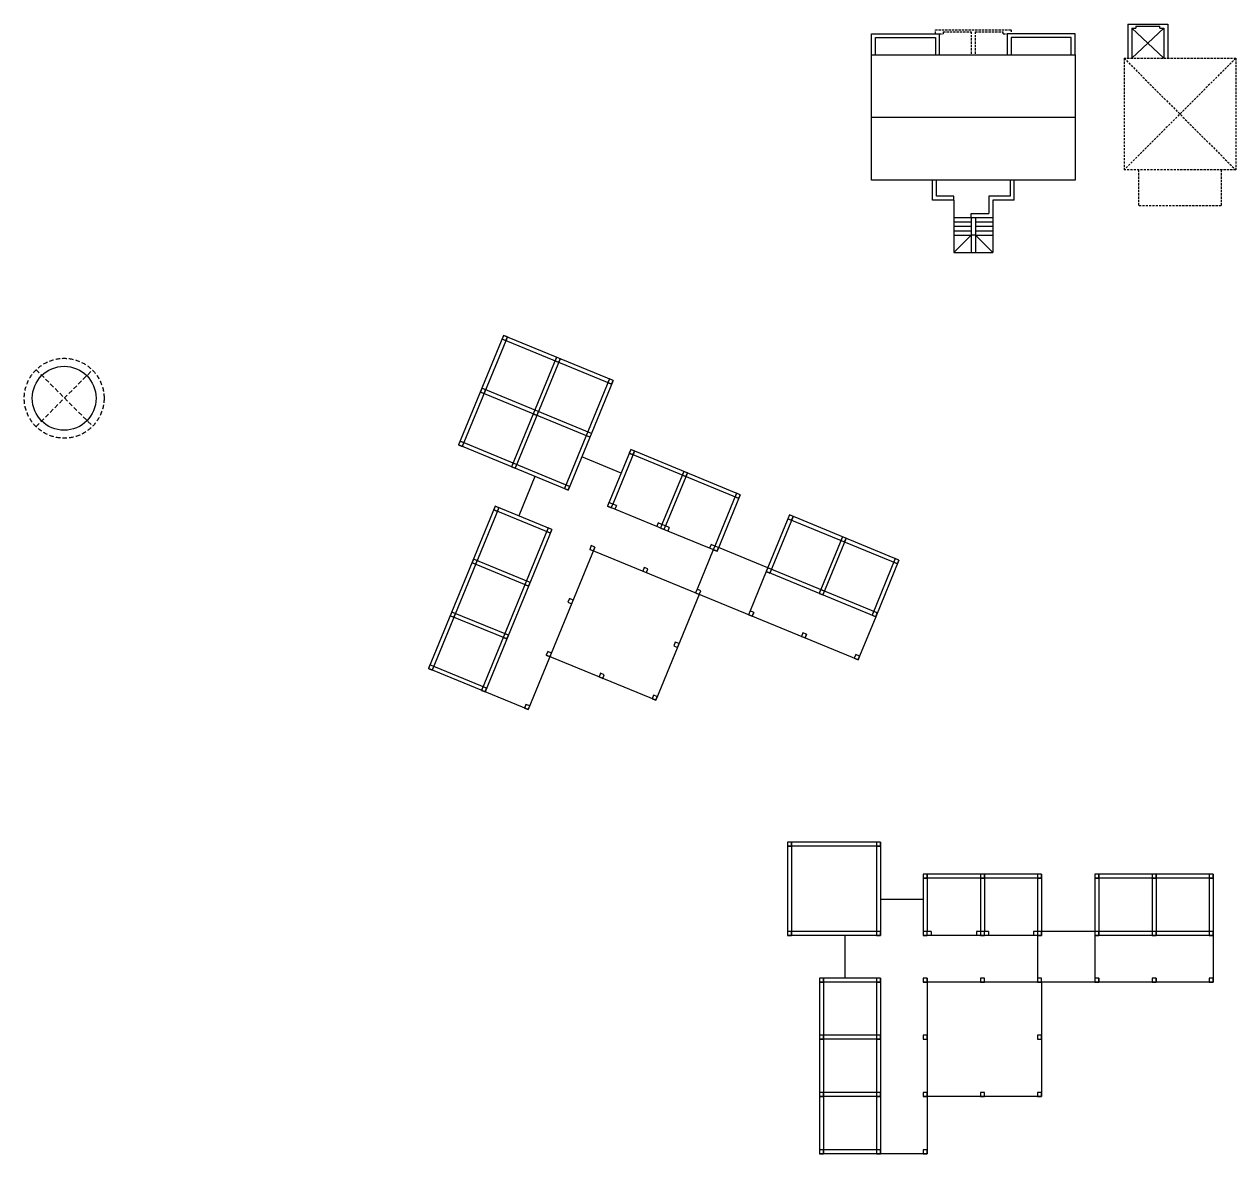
# Model space of a CAD drawing. Extents: x 2080 to 102394, y 2071 to 93424.
# Drawn here: x 86802 to 89533, y 67460 to 70005 of the extents above; entities that cross this region are included whole.
import ezdxf

# ---------------------------------------------------------------- set-up
doc = ezdxf.new("R2010")
doc.units = 0
doc.header["$LTSCALE"] = 20
doc.header["$MEASUREMENT"] = 0
doc.linetypes.add('HIDDEN', pattern=[0.375, 0.25, -0.125])
for name, color, linetype in [('COLUMN', 31, 'Continuous'), ('Roof lilne', 31, 'Continuous'), ('wall', 13, 'Continuous')]:
    doc.layers.add(name, color=color, linetype=linetype)

# ---------------------------------------------------------------- blocks, each defined once
blk = doc.blocks.new('A$C585A0365')
at = {"layer": 'Roof lilne', "linetype": 'HIDDEN', "ltscale": 2}
for p, q in [((-63.5, -63.8), (63.5, 63.8)), ((-63.2, 64.3), (64.1, -62.9))]:
    blk.add_line(p, q, dxfattribs=at)
blk.add_circle((-0.1, 0.1), 90, dxfattribs=at)
at = {"layer": 'Roof lilne', "linetype": 'Continuous', "ltscale": 0.5}
blk.add_circle((-0.1, 0.1), 72, dxfattribs=at)
blk = doc.blocks.new('A$C4C6F27F5')
for p, q in [((97.8, 97), (0.5, -151.6)), ((106.2, 93.7), (8.8, -154.9)), ((343.2, -8.8), (94.6, 88.6)), ((346.4, -0.4), (97.8, 97)), ((218, 49.9), (120.6, -198.7)), ((226.3, 46.6), (128.9, -202)), ((338.1, 2.9), (240.7, -245.7)), ((299.4, -120.5), (50.8, -23.1)), ((346.4, -0.4), (249.1, -249)), ((296.1, -128.9), (47.5, -31.5)), ((249.1, -249), (0.5, -151.6)), ((252.3, -240.6), (3.7, -143.3)), ((388.8, -155.6), (338.4, -284)), ((397.2, -158.8), (350.1, -278.9)), ((637.4, -252.9), (388.8, -155.6)), ((368, -208.6), (278.6, -173.6)), ((634.1, -261.3), (385.5, -163.9)), ((508.9, -202.6), (461.8, -322.7)), ((517.3, -205.9), (470.2, -326)), ((173.6, -219.5), (138.6, -308.9)), ((629, -249.7), (582, -369.8)), ((637.4, -252.9), (587.1, -381.4)), ((85.6, -288.1), (-58.9, -656.8)), ((93.9, -291.4), (-50.5, -660.1)), ((210.8, -346.8), (82.3, -296.5)), ((214, -338.4), (85.6, -288.1)), ((450.2, -327.8), (355.2, -290.6)), ((749.1, -296.7), (698.8, -425.2)), ((757.5, -300), (707.2, -428.5)), ((997.7, -394.1), (749.1, -296.7)), ((994.4, -402.5), (745.8, -305.1)), ((205.7, -335.1), (61.2, -703.9)), ((214, -338.4), (69.6, -707.1)), ((570.3, -374.9), (475.3, -337.7)), ((869.2, -343.8), (818.9, -472.3)), ((877.6, -347), (827.3, -475.5)), ((311.8, -376.7), (167.4, -745.4)), ((909.1, -620.4), (300.1, -381.8)), ((578.7, -378.2), (543.7, -467.5)), ((702.1, -416.8), (590.3, -373.1)), ((167, -458.5), (38.5, -408.2)), ((989.3, -390.8), (939, -519.3)), ((997.7, -394.1), (947.4, -522.6)), ((163.7, -466.9), (35.2, -416.6)), ((698.8, -425.2), (663.8, -514.6)), ((947.4, -522.6), (698.8, -425.2)), ((950.7, -514.2), (702.1, -416.8)), ((548.8, -479.2), (454.6, -719.4)), ((663.8, -514.6), (660.5, -523)), ((672.1, -517.9), (668.9, -526.3)), ((116.7, -587), (-11.8, -536.7)), ((119.9, -578.6), (-8.6, -528.3)), ((947.4, -522.6), (912.4, -612)), ((783.9, -561.6), (780.6, -570)), ((792.3, -564.9), (789, -573.3)), ((454.6, -719.4), (206, -622)), ((904, -608.7), (900.7, -617.1)), ((912.4, -612), (909.1, -620.4)), ((72.9, -698.8), (-55.6, -648.4)), ((167.4, -745.4), (-58.9, -656.8)), ((170.7, -737.1), (162.3, -733.8))]:
    blk.add_line(p, q)
at = {"layer": 'COLUMN'}
for points in [[(94.6, 88.6), (102.9, 85.3), (106.2, 93.7), (97.8, 97)], [(214.7, 41.5), (223.1, 38.2), (226.3, 46.6), (218, 49.9)], [(334.8, -5.5), (343.2, -8.8), (346.4, -0.4), (338.1, 2.9)], [(47.5, -31.5), (55.9, -34.8), (59.2, -26.4), (50.8, -23.1)], [(167.6, -78.6), (176, -81.9), (179.3, -73.5), (170.9, -70.2)], [(0.5, -151.6), (8.8, -154.9), (12.1, -146.5), (3.7, -143.3)], [(385.5, -163.9), (393.9, -167.2), (397.2, -158.8), (388.8, -155.6)], [(120.6, -198.7), (128.9, -202), (132.2, -193.6), (123.9, -190.3)], [(505.6, -211), (514, -214.3), (517.3, -205.9), (508.9, -202.6)], [(240.7, -245.7), (249.1, -249), (252.3, -240.6), (244, -237.4)], [(625.7, -258), (634.1, -261.3), (637.4, -252.9), (629, -249.7)], [(82.3, -296.5), (90.6, -299.7), (93.9, -291.4), (85.6, -288.1)], [(338.4, -284), (346.8, -287.3), (350.1, -278.9), (341.7, -275.7)], [(745.8, -305.1), (754.2, -308.4), (757.5, -300), (749.1, -296.7)], [(458.6, -331.1), (466.9, -334.4), (470.2, -326), (461.8, -322.7)], [(202.4, -343.5), (210.8, -346.8), (214, -338.4), (205.7, -335.1)], [(865.9, -352.1), (874.3, -355.4), (877.6, -347), (869.2, -343.8)], [(300.1, -381.8), (308.5, -385.1), (311.8, -376.7), (303.4, -373.4)], [(578.7, -378.2), (587.1, -381.4), (590.3, -373.1), (582, -369.8)], [(35.2, -416.6), (43.6, -419.9), (46.9, -411.5), (38.5, -408.2)], [(986.1, -399.2), (994.4, -402.5), (997.7, -394.1), (989.3, -390.8)], [(420.3, -428.9), (428.6, -432.1), (431.9, -423.8), (423.5, -420.5)], [(698.8, -425.2), (707.2, -428.5), (710.4, -420.1), (702.1, -416.8)], [(155.3, -463.6), (163.7, -466.9), (167, -458.5), (158.6, -455.2)], [(818.9, -472.3), (827.3, -475.5), (830.6, -467.2), (822.2, -463.9)], [(540.4, -475.9), (548.8, -479.2), (552, -470.8), (543.7, -467.5)], [(253.1, -501.9), (261.5, -505.2), (264.8, -496.8), (256.4, -493.5)], [(660.5, -523), (668.9, -526.3), (672.1, -517.9), (663.8, -514.6)], [(939, -519.3), (947.4, -522.6), (950.7, -514.2), (942.3, -510.9)], [(-11.8, -536.7), (-3.5, -540), (-0.2, -531.6), (-8.6, -528.3)], [(780.6, -570), (789, -573.3), (792.3, -564.9), (783.9, -561.6)], [(108.3, -583.7), (116.7, -587), (119.9, -578.6), (111.6, -575.4)], [(493.3, -596), (501.7, -599.3), (505, -590.9), (496.6, -587.7)], [(206, -622), (214.4, -625.3), (217.7, -616.9), (209.3, -613.7)], [(900.7, -617.1), (909.1, -620.4), (912.4, -612), (904, -608.7)], [(-58.9, -656.8), (-50.5, -660.1), (-47.2, -651.7), (-55.6, -648.4)], [(326.2, -669.1), (334.5, -672.4), (337.8, -664), (329.4, -660.7)], [(61.2, -703.9), (69.6, -707.1), (72.9, -698.8), (64.5, -695.5)], [(446.3, -716.1), (454.6, -719.4), (457.9, -711), (449.6, -707.8)], [(159, -742.1), (167.4, -745.4), (170.7, -737.1), (162.3, -733.8)]]:
    blk.add_lwpolyline(points, close=True, dxfattribs=at)
at = {"layer": 'wall'}
for p, q in [((355.2, -290.6), (338.4, -284)), ((358.5, -282.2), (350.1, -278.9)), ((358.5, -282.2), (355.2, -290.6)), ((453.5, -319.4), (450.2, -327.8)), ((461.8, -322.7), (453.5, -319.4)), ((478.6, -329.3), (470.2, -326)), ((475.3, -337.7), (450.2, -327.8)), ((478.6, -329.3), (475.3, -337.7)), ((573.6, -366.5), (570.3, -374.9)), ((587.1, -381.4), (570.3, -374.9)), ((582, -369.8), (573.6, -366.5))]:
    blk.add_line(p, q, dxfattribs=at)
blk = doc.blocks.new('A$C46A849B6')
for p, q in [((-117, 202.5), (-117, 126)), ((-117, 202.5), (-27, 202.5)), ((-108, 193.5), (-108, 126)), ((-108, 193.5), (-99, 193.5)), ((-108, 193.5), (-36, 126)), ((-36, 193.5), (-108, 126)), ((-99, 198), (-99, 193.5)), ((-99, 198), (-45, 198)), ((-45, 193.5), (-45, 198)), ((-45, 193.5), (-36, 193.5)), ((-36, 193.5), (-36, 126)), ((-27, 202.5), (-27, 126))]:
    blk.add_line(p, q)
at = {"layer": 'Roof lilne', "linetype": 'HIDDEN'}
for p, q in [((-126, 126), (-126, -126)), ((-126, 126), (126, 126)), ((-126, 126), (126, -126)), ((126, 126), (-126, -126)), ((126, 126), (126, -126)), ((126, -126), (-126, -126)), ((-93, -126), (-93, -207)), ((93, -126), (93, -207)), ((93, -207), (-93, -207))]:
    blk.add_line(p, q, dxfattribs=at)
blk = doc.blocks.new('A$C46D57CE9')
at = {"color": 9, "linetype": 'HIDDEN'}
for p, q in [((-67.5, 193.5), (-67.5, 189)), ((-67.5, 193.5), (-4.5, 193.5)), ((-4.5, 193.5), (-4.5, 141)), ((4.5, 193.5), (4.5, 141)), ((4.5, 193.5), (67.5, 193.5)), ((67.5, 189), (67.5, 193.5)), ((-76.5, 189), (-67.5, 189)), ((67.5, 189), (76.5, 189))]:
    blk.add_line(p, q, dxfattribs=at)
at = {"color": 9}
for p, q in [((-92, -186), (-92, -141)), ((-83, -177), (-83, -141)), ((83, -141), (83, -177)), ((92, -186), (92, -141)), ((-44, -186), (-92, -186)), ((-44, -177), (-83, -177)), ((-44, -186), (-44, -177)), ((-44, -186), (-44, -304)), ((83, -177), (35, -177)), ((35, -177), (35, -216)), ((92, -186), (44, -186)), ((44, -186), (44, -304)), ((-5, -216), (35, -216)), ((-5, -225), (-5, -216)), ((-44, -225), (-5, -225)), ((-44, -235), (-5, -235)), ((-44, -245), (-5, -245)), ((-5, -225), (5, -225)), ((-5, -225), (-5, -265)), ((5, -225), (44, -225)), ((5, -225), (5, -265)), ((5, -235), (44, -235)), ((5, -245), (44, -245)), ((-44, -255), (-5, -255)), ((-44, -265), (-5, -265)), ((-5, -265), (-44, -304)), ((-5, -265), (-5, -304)), ((5, -265), (-5, -265)), ((5, -255), (44, -255)), ((5, -265), (44, -265)), ((5, -265), (5, -304)), ((5, -265), (44, -304)), ((-44, -304), (44, -304))]:
    blk.add_line(p, q, dxfattribs=at)
at = {"color": 9, "linetype": 'HIDDEN', "lineweight": -2}
blk.add_lwpolyline([(-85.5, 189), (-85.5, 198), (85.5, 198), (85.5, 189)], dxfattribs=at)
at = {"lineweight": -2}
for points in [[(-229.5, 141), (-229.5, 189), (-76.5, 189), (-76.5, 141)], [(-220.5, 141), (-220.5, 180), (-85.5, 180), (-85.5, 141)], [(229.5, 141), (229.5, 189), (76.5, 189), (76.5, 141)], [(220.5, 141), (220.5, 180), (85.5, 180), (85.5, 141)]]:
    blk.add_lwpolyline(points, dxfattribs=at)
at = {"layer": 'wall', "color": 2}
blk.add_line((229.5, 0), (-229.5, 0), dxfattribs=at)
blk.add_lwpolyline([(-229.5, 141), (229.5, 141), (229.5, -141), (-229.5, -141)], close=True, dxfattribs=at)
blk = doc.blocks.new('A$C341C239D')
for p, q in [((-72, 702), (-72, 492)), ((138, 702), (-72, 702)), ((138, 693), (-72, 693)), ((-63, 702), (-63, 492)), ((129, 702), (129, 492)), ((138, 702), (138, 492)), ((234, 630), (234, 492)), ((501, 630), (234, 630)), ((243, 630), (243, 501)), ((363, 630), (363, 501)), ((372, 630), (372, 501)), ((492, 630), (492, 501)), ((501, 630), (501, 492)), ((621, 630), (621, 492)), ((888, 630), (621, 630)), ((630, 630), (630, 492)), ((750, 630), (750, 492)), ((759, 630), (759, 492)), ((879, 630), (879, 492)), ((888, 630), (888, 492)), ((501, 621), (234, 621)), ((888, 621), (621, 621)), ((234, 573), (138, 573)), ((138, 501), (-72, 501)), ((138, 492), (-72, 492)), ((57, 492), (57, 396)), ((354, 492), (252, 492)), ((483, 492), (381, 492)), ((492, 492), (492, 396)), ((621, 501), (501, 501)), ((888, 501), (621, 501)), ((621, 492), (621, 396)), ((888, 492), (621, 492)), ((888, 492), (888, 396)), ((0, 396), (0, 0)), ((138, 396), (0, 396)), ((138, 387), (0, 387)), ((9, 396), (9, 0)), ((129, 396), (129, 0)), ((138, 396), (138, 0)), ((888, 387), (234, 387)), ((243, 396), (243, 0)), ((501, 387), (501, 129)), ((621, 396), (621, 387)), ((630, 396), (630, 387)), ((750, 396), (750, 387)), ((759, 396), (759, 387)), ((879, 396), (879, 387)), ((888, 396), (888, 387)), ((138, 267), (0, 267)), ((138, 258), (0, 258)), ((138, 138), (0, 138)), ((138, 129), (0, 129)), ((501, 129), (234, 129)), ((138, 9), (0, 9)), ((243, 0), (0, 0)), ((243, 9), (234, 9))]:
    blk.add_line(p, q)
at = {"layer": 'COLUMN'}
for points in [[(-72, 693), (-63, 693), (-63, 702), (-72, 702)], [(129, 693), (138, 693), (138, 702), (129, 702)], [(234, 621), (243, 621), (243, 630), (234, 630)], [(363, 621), (372, 621), (372, 630), (363, 630)], [(492, 621), (501, 621), (501, 630), (492, 630)], [(621, 621), (630, 621), (630, 630), (621, 630)], [(750, 621), (759, 621), (759, 630), (750, 630)], [(879, 621), (888, 621), (888, 630), (879, 630)], [(-72, 492), (-63, 492), (-63, 501), (-72, 501)], [(129, 492), (138, 492), (138, 501), (129, 501)], [(234, 492), (243, 492), (243, 501), (234, 501)], [(363, 492), (372, 492), (372, 501), (363, 501)], [(492, 492), (501, 492), (501, 501), (492, 501)], [(621, 492), (630, 492), (630, 501), (621, 501)], [(750, 492), (759, 492), (759, 501), (750, 501)], [(879, 492), (888, 492), (888, 501), (879, 501)], [(0, 387), (9, 387), (9, 396), (0, 396)], [(129, 387), (138, 387), (138, 396), (129, 396)], [(234, 387), (243, 387), (243, 396), (234, 396)], [(363, 387), (372, 387), (372, 396), (363, 396)], [(492, 387), (501, 387), (501, 396), (492, 396)], [(621, 387), (630, 387), (630, 396), (621, 396)], [(750, 387), (759, 387), (759, 396), (750, 396)], [(879, 387), (888, 387), (888, 396), (879, 396)], [(0, 258), (9, 258), (9, 267), (0, 267)], [(129, 258), (138, 258), (138, 267), (129, 267)], [(234, 258), (243, 258), (243, 267), (234, 267)], [(492, 258), (501, 258), (501, 267), (492, 267)], [(0, 129), (9, 129), (9, 138), (0, 138)], [(129, 129), (138, 129), (138, 138), (129, 138)], [(234, 129), (243, 129), (243, 138), (234, 138)], [(363, 129), (372, 129), (372, 138), (363, 138)], [(492, 129), (501, 129), (501, 138), (492, 138)], [(0, 0), (9, 0), (9, 9), (0, 9)], [(129, 0), (138, 0), (138, 9), (129, 9)], [(234, 0), (243, 0), (243, 9), (234, 9)]]:
    blk.add_lwpolyline(points, close=True, dxfattribs=at)
at = {"layer": 'wall'}
for p, q in [((252, 492), (234, 492)), ((252, 501), (243, 501)), ((252, 501), (252, 492)), ((354, 501), (354, 492)), ((363, 501), (354, 501)), ((381, 492), (354, 492)), ((381, 501), (372, 501)), ((381, 501), (381, 492)), ((483, 501), (483, 492)), ((492, 501), (483, 501)), ((501, 492), (483, 492))]:
    blk.add_line(p, q, dxfattribs=at)

msp = doc.modelspace()

# ---------------------------------------------------------------- block references
at = {"ltscale": 0.5}
for name, p in [('A$C46D57CE9', (88941.367, 69795.184)), ('A$C46A849B6', (89407.259, 69802.937)), ('A$C341C239D', (88594.472, 67459.687))]:
    msp.add_blockref(name, p, dxfattribs=at)
at = {"ltscale": 0.5, "rotation": 359.0270927217415}
msp.add_blockref('A$C4C6F27F5', (87783.068, 69208.799), dxfattribs=at)
at = {"linetype": 'Continuous', "ltscale": 0.5}
msp.add_blockref('A$C585A0365', (86891.716, 69162.395), dxfattribs=at)

doc.saveas('drawing.dxf')
